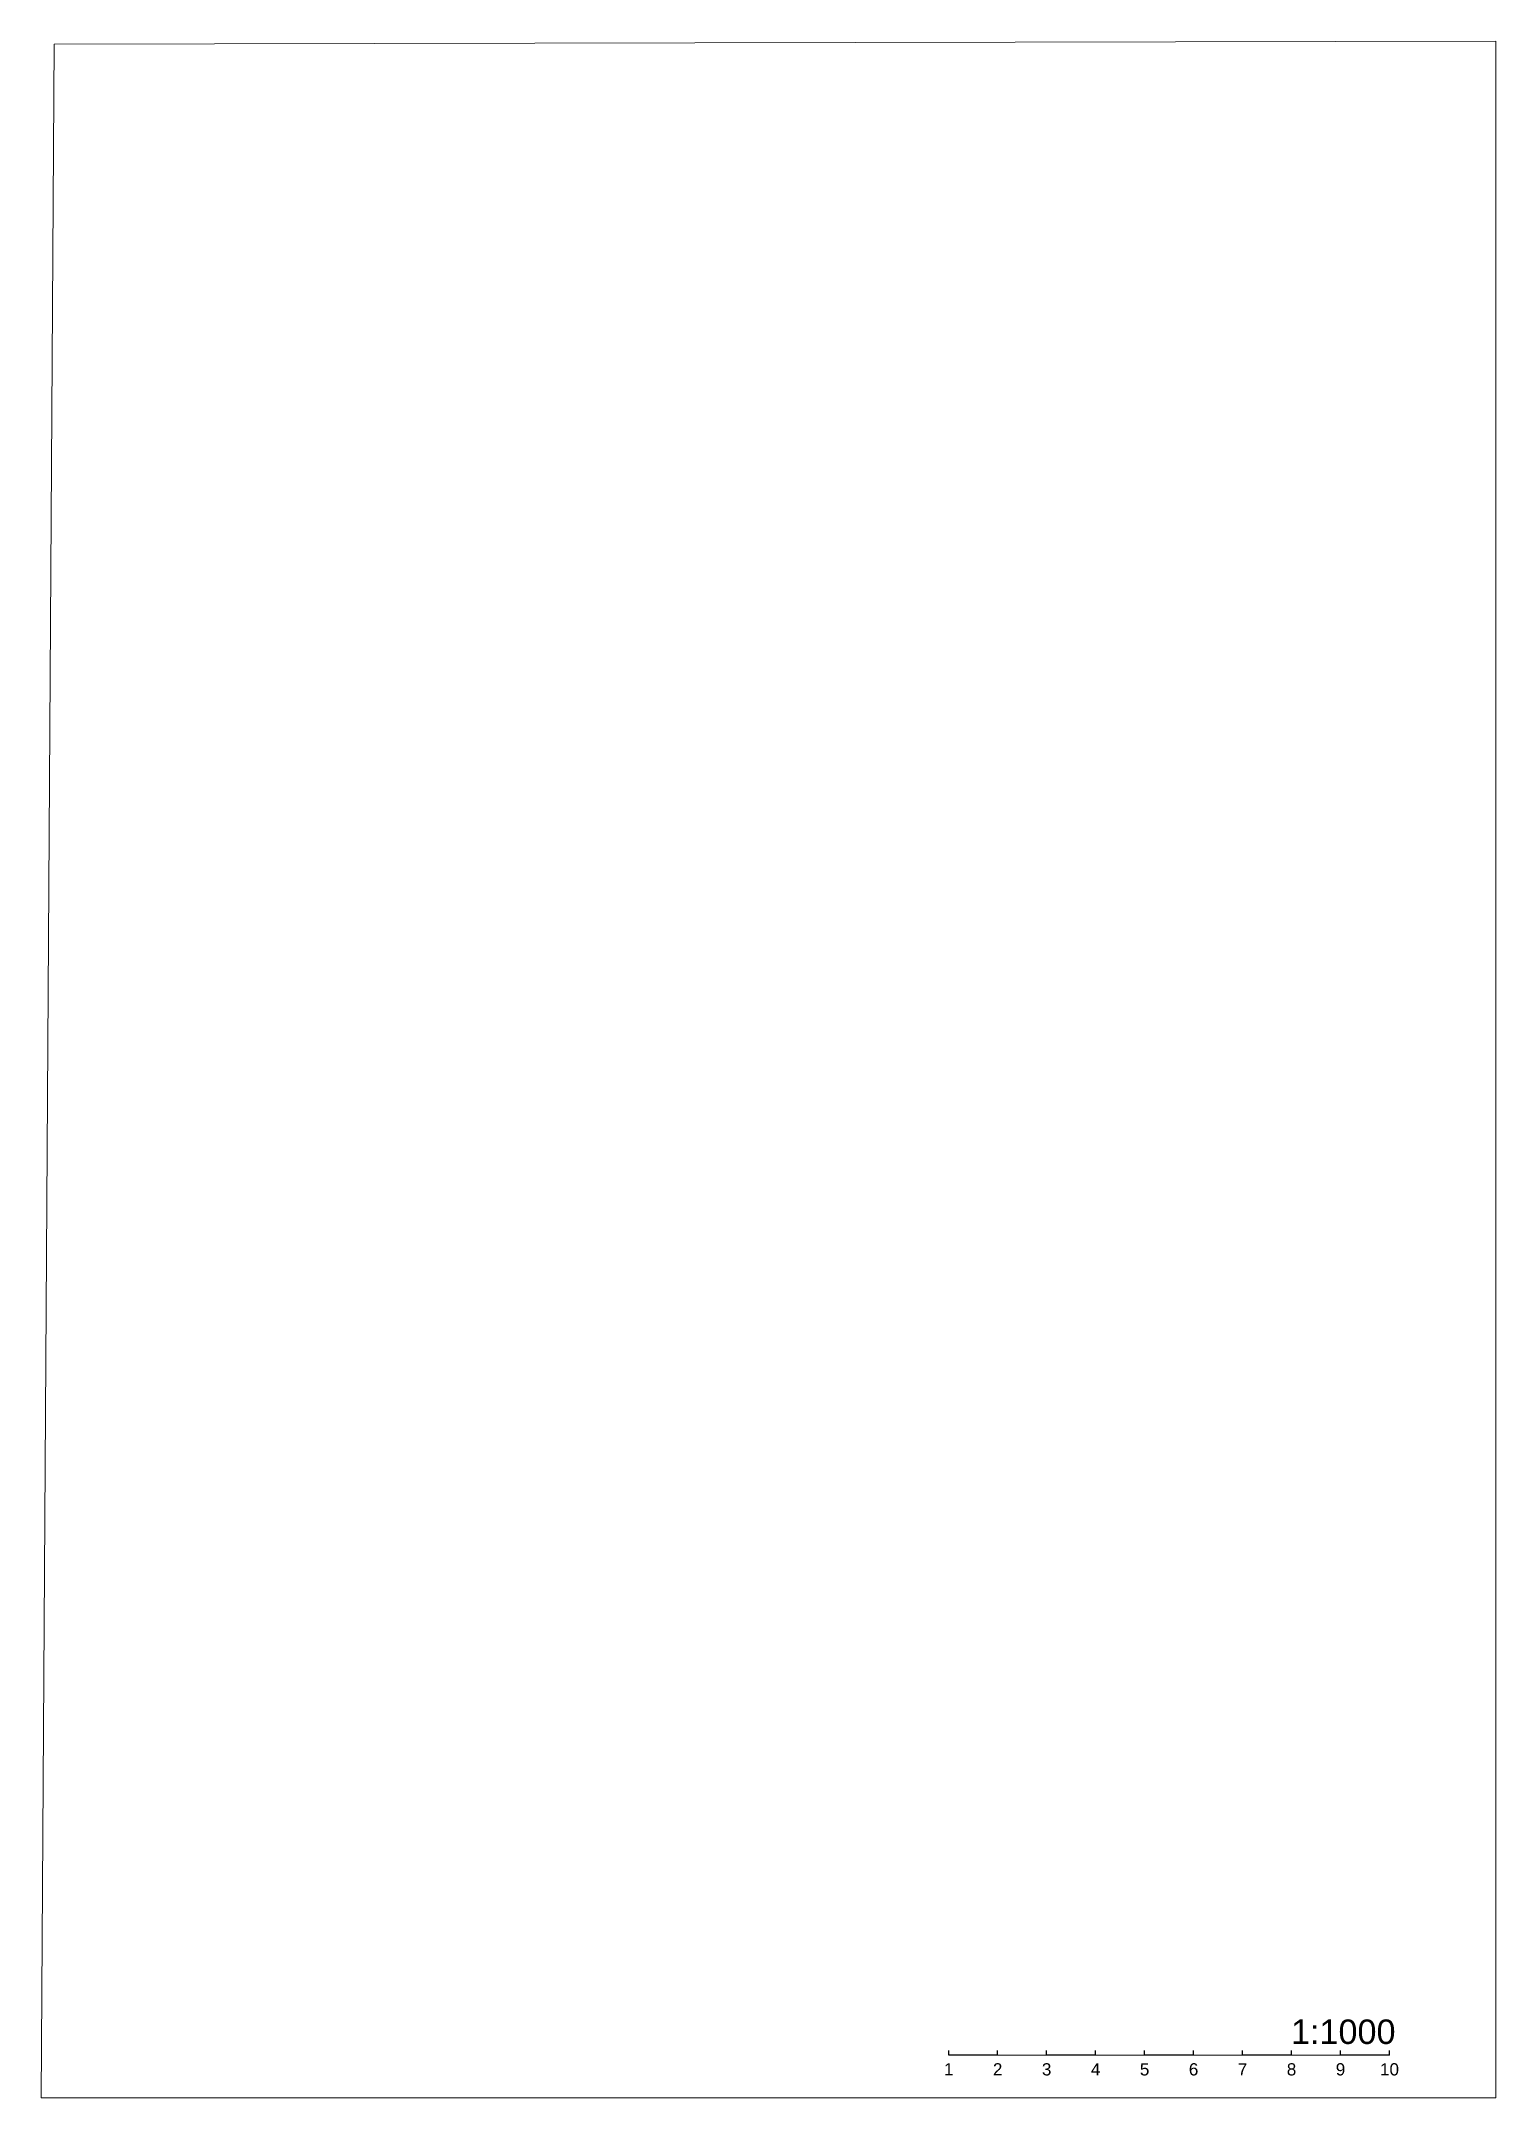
# Model space of a CAD drawing. Header units: metres. Extents: x -664657 to -643449, y -1076720 to -1062383.
# Drawn here: x -655484.6 to -655187.6, y -1076189.8 to -1075769.8 of the extents above; entities that cross this region are included whole.
import ezdxf
from ezdxf.enums import TextEntityAlignment as Align

# ---------------------------------------------------------------- set-up
doc = ezdxf.new("R2010")
doc.units = ezdxf.units.M
doc.header["$LTSCALE"] = 0.1
doc.layers.get('0').update_dxf_attribs({"color": 8, "lineweight": 9})
doc.styles.get("Standard").update_dxf_attribs({"font": 'arial.ttf', "width": 0.8})

msp = doc.modelspace()

# ---------------------------------------------------------------- texts
at = {"color": 1, "lineweight": 30}
for s, height, p in [('1:1000', 5, (-655218.712, -1076178.789)), ('1', 2.5, (-655299.267, -1076185.215)), ('2', 2.5, (-655289.267, -1076185.215)), ('3', 2.5, (-655279.267, -1076185.215)), ('4', 2.5, (-655269.267, -1076185.215)), ('5', 2.5, (-655259.267, -1076185.215)), ('6', 2.5, (-655249.267, -1076185.215)), ('7', 2.5, (-655239.267, -1076185.215)), ('8', 2.5, (-655229.267, -1076185.215)), ('9', 2.5, (-655219.267, -1076185.215)), ('10', 2.5, (-655209.267, -1076185.215))]:
    msp.add_text(s, height=height, dxfattribs=at).set_placement(p, align=Align.CENTER)

# ---------------------------------------------------------------- linework, layer by layer
at = {"color": 1, "lineweight": 30}
for p, q in [((-655299.267, -1076181.098), (-655299.267, -1076180.091)), ((-655289.267, -1076181.098), (-655299.267, -1076181.098)), ((-655289.267, -1076181.098), (-655289.267, -1076180.091)), ((-655279.267, -1076181.098), (-655279.267, -1076180.091)), ((-655269.267, -1076181.098), (-655279.267, -1076181.098)), ((-655269.267, -1076181.098), (-655269.267, -1076180.091)), ((-655259.267, -1076181.098), (-655259.267, -1076180.091)), ((-655249.267, -1076181.098), (-655259.267, -1076181.098)), ((-655249.267, -1076181.098), (-655249.267, -1076180.091)), ((-655239.267, -1076181.098), (-655239.267, -1076180.091)), ((-655229.267, -1076181.098), (-655239.267, -1076181.098)), ((-655229.267, -1076181.098), (-655229.267, -1076180.091)), ((-655219.267, -1076181.098), (-655219.267, -1076180.091)), ((-655209.267, -1076181.098), (-655219.267, -1076181.098)), ((-655209.267, -1076181.098), (-655209.267, -1076180.091))]:
    msp.add_line(p, q, dxfattribs=at)
at = {"color": 5}
for p, q in [((-655279.267, -1076181.098), (-655289.267, -1076181.098)), ((-655259.267, -1076181.098), (-655269.267, -1076181.098)), ((-655239.267, -1076181.098), (-655249.267, -1076181.098)), ((-655219.267, -1076181.098), (-655229.267, -1076181.098))]:
    msp.add_line(p, q, dxfattribs=at)
at = {"color": 2, "lineweight": 13}
msp.add_lwpolyline([(-655481.879, -1075770.42), (-655484.552, -1076189.792), (-655187.552, -1076189.792), (-655187.552, -1075769.792)], close=True, dxfattribs=at)

msp.set_redraw_order([(e.dxf.handle, doc.entitydb.next_handle()) for e in msp.query("TEXT MTEXT ATTDEF DIMENSION ARC_DIMENSION")])  # texts and dimensions are drawn at this point

doc.saveas('drawing.dxf')
